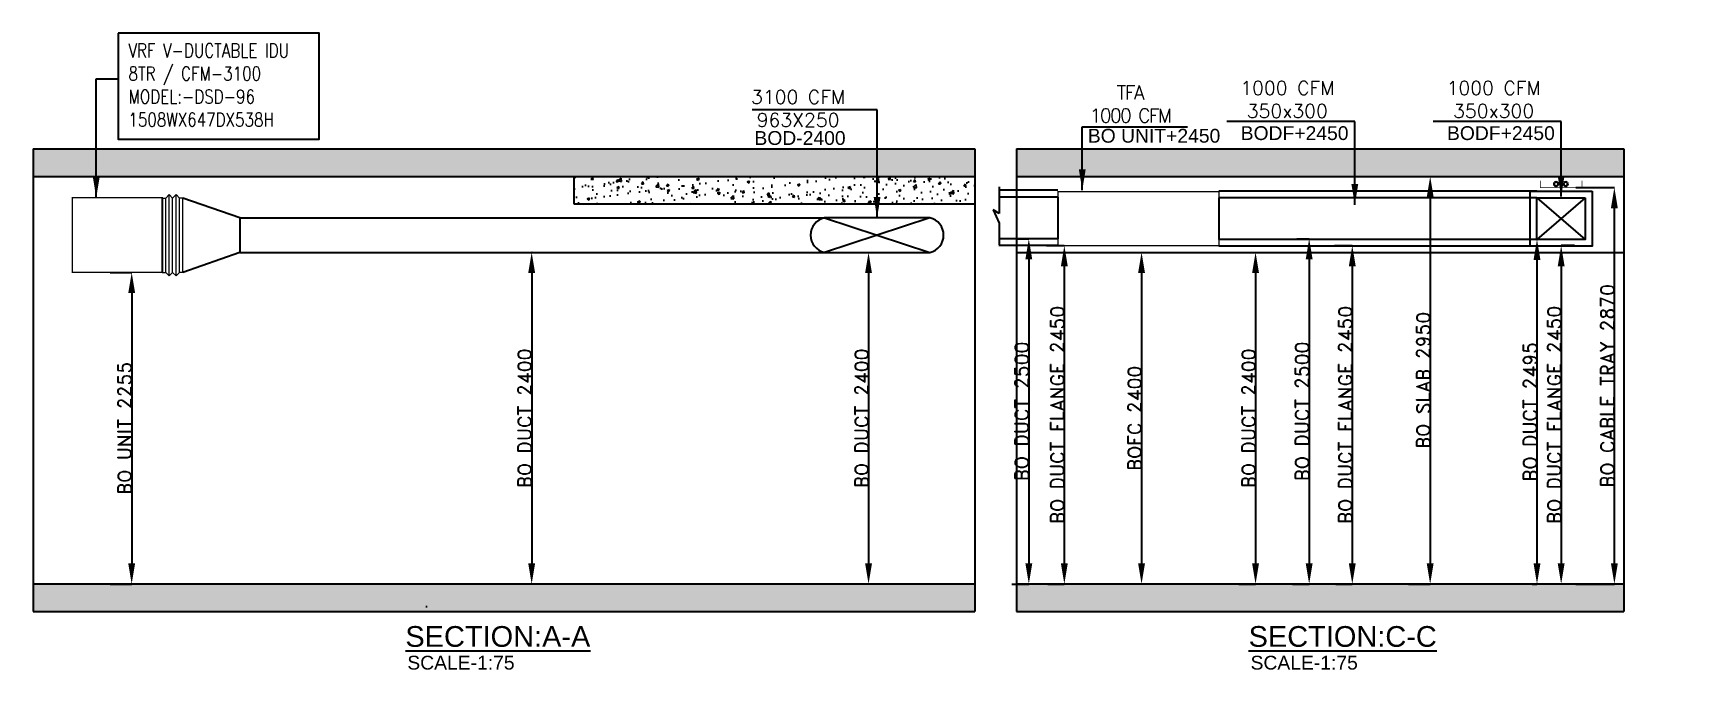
# Model space of a CAD drawing. Header units: millimetres. Extents: x 148480 to 578986, y 39883 to 155062.
# Drawn here: x 220850 to 232876, y 145181 to 149788 of the extents above; entities that cross this region are included whole.
import ezdxf

# ---------------------------------------------------------------- set-up
doc = ezdxf.new("R2010")
doc.units = ezdxf.units.MM
doc.header["$PDMODE"] = 34
doc.header["$PDSIZE"] = -1
for name, color, linetype, lineweight in [('0-1 AC UNIT', 5, 'Continuous', 25), ('COPPER PIPE ', 4, 'Continuous', 30), ('DRAIN PIPE', 76, 'Continuous', 30), ('M-HVAC-EQUIP TEXT', 7, 'Continuous', 0)]:
    doc.layers.add(name, color=color, linetype=linetype, lineweight=lineweight)
for name, color, linetype in [('Ac-text', 7, 'Continuous'), ('Hatch 01_UC', 7, 'Continuous'), ('HVAC-SECTIONS', 7, 'Continuous'), ('M-HVAC ELLIPTICAL DUCT', 6, 'Continuous'), ('M-HVAC VRV PIPE', 4, 'Continuous'), ('M-HVAC-BOF', 6, 'Continuous'), ('M-HVAC-TEXT', 7, 'Continuous')]:
    doc.layers.add(name, color=color, linetype=linetype)
doc.styles.add('ARAIL', font='arial.ttf')
doc.styles.add('Arial', font='arial.ttf', dxfattribs={"height": 3})
doc.styles.add('HVAC TEXT', font='Romans.shx', dxfattribs={"width": 0.8, "height": 100})
doc.styles.add('R', font='romans.shx')
doc.styles.add('ROMAND', font='romand__.ttf')
doc.dimstyles.new('Vayucon', dxfattribs={"dimtxt": 200, "dimasz": 150, "dimexe": 0, "dimexo": 0, "dimgap": 9e-05, "dimtad": 1, "dimdec": 0, "dimrnd": 5, "dimzin": 0, "dimdsep": 46, "dimtxsty": 'ROMAND', "dimcen": 90, "dimclrd": 42, "dimclre": 8, "dimclrt": 7, "dimadec": 0, "dimazin": 0, "dimtfac": 1, "dimtdec": 0, "dimtofl": 0, "dimtmove": 1, "dimatfit": 0, "dimfxl": 1, "dimtolj": 1, "dimtzin": 0, "dimarcsym": 0})
pattern_1 = [(50, (6851.5, 24759.16), (182.18467, -15.939086), [19.05, -209.55]), (355, (6851.5, 24759.16), (-35.24283, 191.05664), [15.24, -167.64]), (100.451, (6866.69, 24757.84), (146.9425, 175.11669), [16.19, -178.09]), (46.1842, (6851.5, 24809.96), (271.07904, -42.04233), [28.575, -314.325]), (96.6356, (6874.1, 24806.46), (237.40423, 247.42556), [24.285, -267.135]), (351.184, (6851.5, 24809.96), (237.4046, 247.42512), [22.86, -251.46]), (21, (6876.9, 24797.26), (151.61488, -102.26552), [19.05, -209.55]), (326, (6876.9, 24797.26), (61.80203, 184.18797), [15.24, -167.64]), (71.4514, (6889.54, 24788.74), (213.41649, 81.92286), [16.19, -178.09]), (37.5, (6851.507, 24759.165), (3.088603, 84.555039), [0, -165.608, 0, -170.18, 0, -168.275]), (7.5, (6851.51, 24759.165), (66.819663, 100.180575), [0, -97.028, 0, -161.798, 0, -64.135]), (327.5, (6794.865, 24759.165), (135.590595, -5.728744), [0, -63.5, 0, -198.12, 0, -262.89]), (317.5, (6769.46, 24759.16), (148.12918, 25.42649), [0, -82.55, 0, -131.572, 0, -186.69])]

msp = doc.modelspace()

# ---------------------------------------------------------------- texts
at = {"layer": 'Ac-text', "color": 7, "style": 'Arial'}
for s, height, p in [('%%USECTION:A-A', 150, (223543.8, 145347.4)), ('%%USECTION:C-C', 150, (229646.9, 145347.4, 0)), ('SCALE-1:75', 100, (223557.9, 145182.7)), ('SCALE-1:75', 100, (229661, 145182.7, 0))]:
    msp.add_text(s, height=height, dxfattribs=at).set_placement(p)
at = {"layer": 'M-HVAC-BOF', "color": 6, "lineweight": -2, "char_height": 100, "width": 1028.731, "attachment_point": 1, "style": 'ARAIL'}
for s, insert in [('BODF+2450', (229589.4, 149115.3, 0)), ('BODF+2450', (231082.6, 149115.3)), ('BOD-2400', (226070.2, 149080, 1198.1)), ('BO UNIT+2450', (228483.1, 149096.2, 0))]:
    msp.add_mtext(s, dxfattribs=dict(at, insert=insert))
at = {"layer": 'M-HVAC-EQUIP TEXT', "color": 0, "insert": (221539.6, 149712.9, -2.4), "char_height": 100, "width": 2764.508, "attachment_point": 1, "style": 'HVAC TEXT'}
msp.add_mtext('VRF V-DUCTABLE IDU\\P8TR / CFM-3100\\PMODEL:-DSD-96\\P1508WX647DX538H', dxfattribs=at)
at = {"layer": 'M-HVAC-TEXT', "color": 7, "attachment_point": 2, "style": 'R'}
for s, insert, char_height, width in [('3100 CFM\\P963X250', (226386.2, 149376.9), 100, 758.634), ('{\\T0.85;TFA \\P1000 CFM}', (228787, 149409.2), 100.146, 1457.453), ('1000 CFM\\P350x300', (229926.9, 149442, 0), 100, 758.634), ('1000 CFM\\P350x300', (231420.1, 149442, 0), 100, 758.634)]:
    msp.add_mtext(s, dxfattribs=dict(at, insert=insert, char_height=char_height, width=width))

# ---------------------------------------------------------------- blocks, each defined once
blk = doc.blocks.new('*D66')
at = {"layer": 'DEFPOINTS', "color": 0, "linetype": 'Continuous', "transparency": 16777216}
for p in [(221407, 148057), (221407, 145802), (221563, 145802)]:
    blk.add_point(p, dxfattribs=at)
at = {"layer": 'HVAC-SECTIONS', "color": 8, "linetype": 'Continuous', "lineweight": -2, "transparency": 16777216}
for p, q in [((221407, 148057), (221563, 148057)), ((221407, 145802), (221563, 145802))]:
    blk.add_line(p, q, dxfattribs=at)
at = {"layer": 'HVAC-SECTIONS', "color": 24, "linetype": 'Continuous', "lineweight": -2, "transparency": 16777216}
blk.add_line((221563, 147907), (221563, 145952), dxfattribs=at)
at = {"layer": 'HVAC-SECTIONS', "color": 24, "linetype": 'Continuous', "transparency": 16777216}
for points in [[(221588, 147907), (221538, 147907), (221563, 148057)], [(221538, 145952), (221588, 145952), (221563, 145802)]]:
    blk.add_solid(points, dxfattribs=at)
at = {"layer": 'HVAC-SECTIONS', "color": 7, "linetype": 'Continuous', "transparency": 16777216, "insert": (221512, 146930), "char_height": 200, "attachment_point": 5, "rotation": 90, "style": 'ROMAND'}
blk.add_mtext('\\A1;\\H0.50073x;BO UNIT 2255', dxfattribs=at)
blk = doc.blocks.new('*D67')
at = {"layer": 'DEFPOINTS', "color": 0, "linetype": 'Continuous', "transparency": 16777216}
for p in [(224461, 148202), (224458, 145802), (224458, 145802)]:
    blk.add_point(p, dxfattribs=at)
at = {"layer": 'HVAC-SECTIONS', "color": 8, "linetype": 'Continuous', "lineweight": -2, "transparency": 16777216}
for p, q in [((224461, 148202), (224458, 148202)), ((224458, 145802), (224458, 145802))]:
    blk.add_line(p, q, dxfattribs=at)
at = {"layer": 'HVAC-SECTIONS', "color": 24, "linetype": 'Continuous', "lineweight": -2, "transparency": 16777216}
blk.add_line((224458, 148052), (224458, 145952), dxfattribs=at)
at = {"layer": 'HVAC-SECTIONS', "color": 24, "linetype": 'Continuous', "transparency": 16777216}
for points in [[(224483, 148052), (224433, 148052), (224458, 148202)], [(224433, 145952), (224483, 145952), (224458, 145802)]]:
    blk.add_solid(points, dxfattribs=at)
at = {"layer": 'HVAC-SECTIONS', "color": 7, "linetype": 'Continuous', "transparency": 16777216, "insert": (224407, 147002), "char_height": 200, "attachment_point": 5, "rotation": 90, "style": 'ROMAND'}
blk.add_mtext('\\A1;\\H0.50073x;BO DUCT 2400', dxfattribs=at)
blk = doc.blocks.new('*D68')
at = {"layer": 'DEFPOINTS', "color": 0, "linetype": 'Continuous', "transparency": 16777216}
for p in [(226896, 148202), (226896, 145802), (226896, 145802)]:
    blk.add_point(p, dxfattribs=at)
at = {"layer": 'HVAC-SECTIONS', "color": 8, "linetype": 'Continuous', "lineweight": -2, "transparency": 16777216}
for p, q in [((226896, 148202), (226896, 148202)), ((226896, 145802), (226896, 145802))]:
    blk.add_line(p, q, dxfattribs=at)
at = {"layer": 'HVAC-SECTIONS', "color": 24, "linetype": 'Continuous', "lineweight": -2, "transparency": 16777216}
blk.add_line((226896, 148052), (226896, 145952), dxfattribs=at)
at = {"layer": 'HVAC-SECTIONS', "color": 24, "linetype": 'Continuous', "transparency": 16777216}
for points in [[(226921, 148052), (226871, 148052), (226896, 148202)], [(226871, 145952), (226921, 145952), (226896, 145802)]]:
    blk.add_solid(points, dxfattribs=at)
at = {"layer": 'HVAC-SECTIONS', "color": 7, "linetype": 'Continuous', "transparency": 16777216, "insert": (226846, 147002), "char_height": 200, "attachment_point": 5, "rotation": 90, "style": 'ROMAND'}
blk.add_mtext('\\A1;\\H0.50073x;BO DUCT 2400', dxfattribs=at)
blk = doc.blocks.new('*D70')
at = {"layer": 'DEFPOINTS', "color": 0, "linetype": 'Continuous', "transparency": 16777216}
for p in [(228872, 148202), (228872, 145802), (229047, 145802)]:
    blk.add_point(p, dxfattribs=at)
at = {"layer": 'HVAC-SECTIONS', "color": 8, "linetype": 'Continuous', "lineweight": -2, "transparency": 16777216}
for p, q in [((228872, 148202), (228872, 148202)), ((229047, 145802), (228872, 145802))]:
    blk.add_line(p, q, dxfattribs=at)
at = {"layer": 'HVAC-SECTIONS', "color": 24, "linetype": 'Continuous', "lineweight": -2, "transparency": 16777216}
blk.add_line((228872, 148052), (228872, 145952), dxfattribs=at)
at = {"layer": 'HVAC-SECTIONS', "color": 24, "linetype": 'Continuous', "transparency": 16777216}
for points in [[(228897, 148052), (228847, 148052), (228872, 148202)], [(228847, 145952), (228897, 145952), (228872, 145802)]]:
    blk.add_solid(points, dxfattribs=at)
at = {"layer": 'HVAC-SECTIONS', "color": 7, "linetype": 'Continuous', "transparency": 16777216, "insert": (228822, 147002), "char_height": 200, "attachment_point": 5, "rotation": 90, "style": 'ROMAND'}
blk.add_mtext('\\A1;\\H0.50073x;BOFC 2400', dxfattribs=at)
blk = doc.blocks.new('*D71')
at = {"layer": 'DEFPOINTS', "color": 0, "linetype": 'Continuous', "transparency": 16777216}
for p in [(231734, 148296), (231700, 145802), (231734, 145802)]:
    blk.add_point(p, dxfattribs=at)
at = {"layer": 'HVAC-SECTIONS', "color": 8, "linetype": 'Continuous', "lineweight": -2, "transparency": 16777216}
for p, q in [((231734, 148296), (231734, 148296)), ((231700, 145802), (231734, 145802))]:
    blk.add_line(p, q, dxfattribs=at)
at = {"layer": 'HVAC-SECTIONS', "color": 24, "linetype": 'Continuous', "lineweight": -2, "transparency": 16777216}
blk.add_line((231734, 148146), (231734, 145952), dxfattribs=at)
at = {"layer": 'HVAC-SECTIONS', "color": 24, "linetype": 'Continuous', "transparency": 16777216}
for points in [[(231759, 148146), (231709, 148146), (231734, 148296)], [(231709, 145952), (231759, 145952), (231734, 145802)]]:
    blk.add_solid(points, dxfattribs=at)
at = {"layer": 'HVAC-SECTIONS', "color": 7, "linetype": 'Continuous', "transparency": 16777216, "insert": (231684, 147049), "char_height": 200, "attachment_point": 5, "rotation": 90, "style": 'ROMAND'}
blk.add_mtext('\\A1;\\H0.50073x;BO DUCT 2495', dxfattribs=at)
blk = doc.blocks.new('*D72')
at = {"layer": 'DEFPOINTS', "color": 0, "linetype": 'Continuous', "transparency": 16777216}
for p in [(232006, 148251), (231909, 145802), (232013, 145802)]:
    blk.add_point(p, dxfattribs=at)
at = {"layer": 'HVAC-SECTIONS', "color": 8, "linetype": 'Continuous', "lineweight": -2, "transparency": 16777216}
for p, q in [((232006, 148251), (231909, 148251)), ((232013, 145802), (231909, 145802))]:
    blk.add_line(p, q, dxfattribs=at)
at = {"layer": 'HVAC-SECTIONS', "color": 24, "linetype": 'Continuous', "lineweight": -2, "transparency": 16777216}
blk.add_line((231909, 148101), (231909, 145952), dxfattribs=at)
at = {"layer": 'HVAC-SECTIONS', "color": 24, "linetype": 'Continuous', "transparency": 16777216}
for points in [[(231934, 148101), (231884, 148101), (231909, 148251)], [(231884, 145952), (231934, 145952), (231909, 145802)]]:
    blk.add_solid(points, dxfattribs=at)
at = {"layer": 'HVAC-SECTIONS', "color": 7, "linetype": 'Continuous', "transparency": 16777216, "insert": (231859, 147027), "char_height": 200, "attachment_point": 5, "rotation": 90, "style": 'ROMAND'}
blk.add_mtext('\\A1;\\H0.5x;BO DUCT FLANGE 2450', dxfattribs=at)
blk = doc.blocks.new('*D73')
at = {"layer": 'DEFPOINTS', "color": 0, "linetype": 'Continuous', "transparency": 16777216}
for p in [(230805, 148752), (230805, 145802), (230961, 145802)]:
    blk.add_point(p, dxfattribs=at)
at = {"layer": 'HVAC-SECTIONS', "color": 8, "linetype": 'Continuous', "lineweight": -2, "transparency": 16777216}
for p, q in [((230805, 148752), (230961, 148752)), ((230805, 145802), (230961, 145802))]:
    blk.add_line(p, q, dxfattribs=at)
at = {"layer": 'HVAC-SECTIONS', "color": 24, "linetype": 'Continuous', "lineweight": -2, "transparency": 16777216}
blk.add_line((230961, 148602), (230961, 145952), dxfattribs=at)
at = {"layer": 'HVAC-SECTIONS', "color": 24, "linetype": 'Continuous', "transparency": 16777216}
for points in [[(230986, 148602), (230936, 148602), (230961, 148752)], [(230936, 145952), (230986, 145952), (230961, 145802)]]:
    blk.add_solid(points, dxfattribs=at)
at = {"layer": 'HVAC-SECTIONS', "color": 7, "linetype": 'Continuous', "transparency": 16777216, "insert": (230911, 147277), "char_height": 200, "attachment_point": 5, "rotation": 90, "style": 'ROMAND'}
blk.add_mtext('\\A1;\\H0.5x;BO SLAB 2950', dxfattribs=at)
blk = doc.blocks.new('*D104')
at = {"layer": 'DEFPOINTS', "color": 0, "linetype": 'Continuous', "transparency": 16777216}
for p in [(229997, 148301), (229964, 145802), (230085, 145802)]:
    blk.add_point(p, dxfattribs=at)
at = {"layer": 'HVAC-SECTIONS', "color": 8, "linetype": 'Continuous', "lineweight": -2, "transparency": 16777216}
for p, q in [((229997, 148301), (230085, 148301)), ((229964, 145802), (230085, 145802))]:
    blk.add_line(p, q, dxfattribs=at)
at = {"layer": 'HVAC-SECTIONS', "color": 24, "linetype": 'Continuous', "lineweight": -2, "transparency": 16777216}
blk.add_line((230085, 148151), (230085, 145952), dxfattribs=at)
at = {"layer": 'HVAC-SECTIONS', "color": 24, "linetype": 'Continuous', "transparency": 16777216}
for points in [[(230110, 148151), (230060, 148151), (230085, 148301)], [(230060, 145952), (230110, 145952), (230085, 145802)]]:
    blk.add_solid(points, dxfattribs=at)
at = {"layer": 'HVAC-SECTIONS', "color": 7, "linetype": 'Continuous', "transparency": 16777216, "insert": (230035, 147052), "char_height": 200, "attachment_point": 5, "rotation": 90, "style": 'ROMAND'}
blk.add_mtext('\\A1;\\H0.50073x;BO DUCT 2500', dxfattribs=at)
blk = doc.blocks.new('*D105')
at = {"layer": 'DEFPOINTS', "color": 0, "linetype": 'Continuous', "transparency": 16777216}
for p in [(230269, 148251), (230277, 145802), (230397, 145802)]:
    blk.add_point(p, dxfattribs=at)
at = {"layer": 'HVAC-SECTIONS', "color": 8, "linetype": 'Continuous', "lineweight": -2, "transparency": 16777216}
for p, q in [((230269, 148251), (230397, 148251)), ((230277, 145802), (230397, 145802))]:
    blk.add_line(p, q, dxfattribs=at)
at = {"layer": 'HVAC-SECTIONS', "color": 24, "linetype": 'Continuous', "lineweight": -2, "transparency": 16777216}
blk.add_line((230397, 148101), (230397, 145952), dxfattribs=at)
at = {"layer": 'HVAC-SECTIONS', "color": 24, "linetype": 'Continuous', "transparency": 16777216}
for points in [[(230422, 148101), (230372, 148101), (230397, 148251)], [(230372, 145952), (230422, 145952), (230397, 145802)]]:
    blk.add_solid(points, dxfattribs=at)
at = {"layer": 'HVAC-SECTIONS', "color": 7, "linetype": 'Continuous', "transparency": 16777216, "insert": (230347, 147027), "char_height": 200, "attachment_point": 5, "rotation": 90, "style": 'ROMAND'}
blk.add_mtext('\\A1;\\H0.5x;BO DUCT FLANGE 2450', dxfattribs=at)
blk = doc.blocks.new('*D106')
at = {"layer": 'DEFPOINTS', "color": 0, "linetype": 'Continuous', "transparency": 16777216}
for p in [(227968, 148301), (227934, 145802), (228056, 145802)]:
    blk.add_point(p, dxfattribs=at)
at = {"layer": 'HVAC-SECTIONS', "color": 8, "linetype": 'Continuous', "lineweight": -2, "transparency": 16777216}
for p, q in [((227968, 148301), (228056, 148301)), ((227934, 145802), (228056, 145802))]:
    blk.add_line(p, q, dxfattribs=at)
at = {"layer": 'HVAC-SECTIONS', "color": 24, "linetype": 'Continuous', "lineweight": -2, "transparency": 16777216}
blk.add_line((228056, 148151), (228056, 145952), dxfattribs=at)
at = {"layer": 'HVAC-SECTIONS', "color": 24, "linetype": 'Continuous', "transparency": 16777216}
for points in [[(228081, 148151), (228031, 148151), (228056, 148301)], [(228031, 145952), (228081, 145952), (228056, 145802)]]:
    blk.add_solid(points, dxfattribs=at)
at = {"layer": 'HVAC-SECTIONS', "color": 7, "linetype": 'Continuous', "transparency": 16777216, "insert": (228005, 147052), "char_height": 200, "attachment_point": 5, "rotation": 90, "style": 'ROMAND'}
blk.add_mtext('\\A1;\\H0.50073x;BO DUCT 2500', dxfattribs=at)
blk = doc.blocks.new('*D107')
at = {"layer": 'DEFPOINTS', "color": 0, "linetype": 'Continuous', "transparency": 16777216}
for p in [(228185, 148251), (228193, 145802), (228313, 145802)]:
    blk.add_point(p, dxfattribs=at)
at = {"layer": 'HVAC-SECTIONS', "color": 8, "linetype": 'Continuous', "lineweight": -2, "transparency": 16777216}
for p, q in [((228185, 148251), (228313, 148251)), ((228193, 145802), (228313, 145802))]:
    blk.add_line(p, q, dxfattribs=at)
at = {"layer": 'HVAC-SECTIONS', "color": 24, "linetype": 'Continuous', "lineweight": -2, "transparency": 16777216}
blk.add_line((228313, 148101), (228313, 145952), dxfattribs=at)
at = {"layer": 'HVAC-SECTIONS', "color": 24, "linetype": 'Continuous', "transparency": 16777216}
for points in [[(228338, 148101), (228288, 148101), (228313, 148251)], [(228288, 145952), (228338, 145952), (228313, 145802)]]:
    blk.add_solid(points, dxfattribs=at)
at = {"layer": 'HVAC-SECTIONS', "color": 7, "linetype": 'Continuous', "transparency": 16777216, "insert": (228263, 147027), "char_height": 200, "attachment_point": 5, "rotation": 90, "style": 'ROMAND'}
blk.add_mtext('\\A1;\\H0.5x;BO DUCT FLANGE 2450', dxfattribs=at)
blk = doc.blocks.new('*D108')
at = {"layer": 'DEFPOINTS', "color": 0, "linetype": 'Continuous', "transparency": 16777216}
for p in [(229609, 148202), (229576, 145802), (229697, 145802)]:
    blk.add_point(p, dxfattribs=at)
at = {"layer": 'HVAC-SECTIONS', "color": 8, "linetype": 'Continuous', "lineweight": -2, "transparency": 16777216}
for p, q in [((229609, 148202), (229697, 148202)), ((229576, 145802), (229697, 145802))]:
    blk.add_line(p, q, dxfattribs=at)
at = {"layer": 'HVAC-SECTIONS', "color": 24, "linetype": 'Continuous', "lineweight": -2, "transparency": 16777216}
blk.add_line((229697, 148052), (229697, 145952), dxfattribs=at)
at = {"layer": 'HVAC-SECTIONS', "color": 24, "linetype": 'Continuous', "transparency": 16777216}
for points in [[(229722, 148052), (229672, 148052), (229697, 148202)], [(229672, 145952), (229722, 145952), (229697, 145802)]]:
    blk.add_solid(points, dxfattribs=at)
at = {"layer": 'HVAC-SECTIONS', "color": 7, "linetype": 'Continuous', "transparency": 16777216, "insert": (229647, 147002), "char_height": 200, "attachment_point": 5, "rotation": 90, "style": 'ROMAND'}
blk.add_mtext('\\A1;\\H0.50073x;BO DUCT 2400', dxfattribs=at)
blk = doc.blocks.new('*D132')
at = {"layer": 'DEFPOINTS', "color": 0, "linetype": 'Continuous', "transparency": 16777216}
for p in [(232015, 148671), (232294, 148671), (232015, 145802)]:
    blk.add_point(p, dxfattribs=at)
at = {"layer": 'HVAC-SECTIONS', "color": 8, "linetype": 'Continuous', "lineweight": -2, "transparency": 16777216}
for p, q in [((232015, 148671), (232294, 148671)), ((232015, 145802), (232294, 145802))]:
    blk.add_line(p, q, dxfattribs=at)
at = {"layer": 'HVAC-SECTIONS', "color": 24, "linetype": 'Continuous', "lineweight": -2, "transparency": 16777216}
blk.add_line((232294, 145952), (232294, 148521), dxfattribs=at)
at = {"layer": 'HVAC-SECTIONS', "color": 24, "linetype": 'Continuous', "transparency": 16777216}
for points in [[(232319, 148521), (232269, 148521), (232294, 148671)], [(232269, 145952), (232319, 145952), (232294, 145802)]]:
    blk.add_solid(points, dxfattribs=at)
at = {"layer": 'HVAC-SECTIONS', "color": 7, "linetype": 'Continuous', "transparency": 16777216, "insert": (232244, 147237), "char_height": 200, "attachment_point": 5, "rotation": 90, "style": 'ROMAND'}
blk.add_mtext('\\A1;\\H0.50073x;BO CABLE TRAY 2870', dxfattribs=at)

# ---------------------------------------------------------------- dimensions: what is measured, and where the dimension line sits
at = {"layer": 'HVAC-SECTIONS', "color": 24, "linetype": 'Continuous'}
for base, p1, p2, angle, text, override, picture, middle in [((230960.7, 145802.4), (230805.3, 148752.4), (230805.3, 145802.4), 90, '\\H0.5x;BO SLAB <>', {"dimclrd": 24}, '*D73', (230910.7, 147277.4)), ((232293.8, 148671.3), (232014.6, 145802.4), (232014.6, 148671.3, 0), 90, '\\H0.50073x;BO CABLE TRAY <>', {"dimclrd": 24}, '*D132', (232243.7, 147236.8)), ((228055.6, 145802.4), (227968.1, 148301.3, 0), (227934.4, 145802.4), 90, '\\H0.50073x;BO DUCT <>', {"dimclrd": 24}, '*D106', (228005.5, 147051.8)), ((230084.7, 145802.4), (229997.2, 148301.3, 0), (229963.5, 145802.4), 90, '\\H0.50073x;BO DUCT <>', {"dimclrd": 24}, '*D104', (230034.6, 147051.8)), ((231733.7, 145802.4), (231733.7, 148296.3, 0), (231700.1, 145802.4), 90, '\\H0.50073x;BO DUCT <>', {"dimclrd": 24}, '*D71', (231683.6, 147049.3)), ((224457.5, 145802.4), (224460.9, 148202.4, 0), (224457.5, 145802.4, 0), 90, '\\H0.50073x;BO DUCT <>', {"dimclrd": 24}, '*D67', (224407.5, 147002.4)), ((226896.4, 145802.4), (226896.4, 148202.4, 0), (226896.4, 145802.4, 0), 90, '\\H0.50073x;BO DUCT <>', {"dimtxsty": 'ROMAND', "dimclrd": 24}, '*D68', (226846.4, 147002.4)), ((228313, 145802.4), (228185.1, 148251.3, 0), (228192.8, 145802.4), 90, '\\H0.5x;BO DUCT FLANGE <>', {"dimclrd": 24}, '*D107', (228263, 147026.8)), ((228872.3, 145802.4), (228872.3, 148202.4), (229046.8, 145802.4), 90, '\\H0.50073x;BOFC <>', {"dimtxsty": 'ROMAND', "dimclrd": 24}, '*D70', (228822.2, 147002.4)), ((229696.9, 145802.4), (229609.4, 148202.4, 0), (229575.8, 145802.4), 90, '\\H0.50073x;BO DUCT <>', {"dimclrd": 24}, '*D108', (229646.8, 147002.4)), ((230397.2, 145802.4), (230269.2, 148251.3, 0), (230276.9, 145802.4), 90, '\\H0.5x;BO DUCT FLANGE <>', {"dimclrd": 24}, '*D105', (230347.2, 147026.8)), ((231908.7, 145802.4), (232005.8, 148251.3, 0), (232013.5, 145802.4), 90, '\\H0.5x;BO DUCT FLANGE <>', {"dimclrd": 24}, '*D72', (231858.7, 147026.8)), ((221562.6, 145802.4), (221406.8, 148057.4, 0), (221406.8, 145802.4, 0), 270, '\\H0.50073x;BO UNIT <>', {"dimclrd": 24}, '*D66', (221512.5, 146929.9))]:
    dim = msp.add_linear_dim(base=base, p1=p1, p2=p2, angle=angle, text=text, dimstyle='Vayucon', override=override, dxfattribs=at)
    dim.commit()
    dim.dimension.update_dxf_attribs({"geometry": picture, "text_midpoint": middle})

# ---------------------------------------------------------------- hatches: boundary and pattern name
at = {"layer": 'Hatch 01_UC', "linetype": 'Continuous', "true_color": 0x636466}
h = msp.add_hatch(dxfattribs=at)
h.set_pattern_fill('AR-CONC', color=251)
h.set_pattern_definition(pattern_1)
h.paths.add_polyline_path([(220850.4, 148752.4), (220850.4, 148952.4), (227666.4, 148952.4), (227666.4, 148752.4)])
h = msp.add_hatch(dxfattribs=at)
h.set_pattern_fill('AR-CONC', color=251)
h.set_pattern_definition([(50, (-41617.93, 22946.72), (182.18467, -15.939086), [19.05, -209.55]), (355, (-41617.93, 22946.72), (-35.24283, 191.05664), [15.24, -167.64]), (100.451, (-41602.74, 22945.39), (146.9425, 175.11669), [16.19, -178.09]), (46.1842, (-41617.93, 22997.52), (271.07904, -42.04233), [28.575, -314.325]), (96.6356, (-41595.34, 22994.02), (237.40423, 247.42556), [24.285, -267.135]), (351.184, (-41617.93, 22997.52), (237.4046, 247.42512), [22.86, -251.46]), (21, (-41592.53, 22984.82), (151.61488, -102.26552), [19.05, -209.55]), (326, (-41592.53, 22984.82), (61.80203, 184.18797), [15.24, -167.64]), (71.4514, (-41579.89, 22976.3), (213.41649, 81.92286), [16.19, -178.09]), (37.5, (-41617.926, 22946.72), (3.088603, 84.555039), [0, -165.608, 0, -170.18, 0, -168.275]), (7.5, (-41617.93, 22946.72), (66.819663, 100.180575), [0, -97.028, 0, -161.798, 0, -64.135]), (327.5, (-41674.57, 22946.72), (135.590595, -5.728744), [0, -63.5, 0, -198.12, 0, -262.89]), (317.5, (-41699.97, 22946.72), (148.12918, 25.42649), [0, -82.55, 0, -131.572, 0, -186.69])])
h.paths.add_polyline_path([(227966.6, 148752.4), (227966.6, 148952.4), (232361.8, 148952.4), (232361.8, 148752.4)])
h = msp.add_hatch(dxfattribs=at)
h.set_pattern_fill('AR-CONC', color=251)
h.set_pattern_definition(pattern_1)
h.paths.add_polyline_path([(224763.7, 148552.4), (227666.4, 148552.4), (227666.4, 148752.4), (224763.7, 148752.4)])
h = msp.add_hatch(dxfattribs=at)
h.set_pattern_fill('AR-CONC', color=251, scale=100)
h.set_pattern_definition([(50, (-1979, -2876), (18218.5, -1593.9), [1905, -20955]), (355, (-1980, -2876), (-3524.3, 19105.7), [1524, -16764]), (100.451, (-461, -3009), (14694.3, 17511.7), [1619, -17809]), (46.184, (-1980, 2204), (27107.9, -4204.2), [2857.5, -31432.5]), (96.636, (280, 1854), (23740.4, 24742.6), [2428.5, -26713.5]), (351.184, (-1980, 2204), (23740.5, 24742.5), [2286, -25146]), (21, (561, 934), (15161.5, -10226.55), [1905, -20955]), (326, (560, 934), (6180.2, 18418.8), [1524, -16764]), (71.4514, (1824, 82), (21341.6, 8192.3), [1619, -17809]), (37.5, (-1979, -2876), (308.86, 8455.5), [0, -16560.8, 0, -17018, 0, -16827.5]), (7.5, (-1979, -2876), (6681.97, 10018.06), [0, -9702.8, 0, -16179.8, 0, -6413.5]), (327.5, (-7643.4, -2876), (13559.06, -572.87), [0, -6350, 0, -19812, 0, -26289]), (317.5, (-10183, -2876), (14812.9, 2542.65), [0, -8255, 0, -13157.2, 0, -18669])])
h.paths.add_polyline_path([(220850.4, 145602.4), (227666.4, 145602.4), (227666.4, 145802.4), (220850.4, 145802.4)])
h = msp.add_hatch(dxfattribs=at)
h.set_pattern_fill('AR-CONC', color=251)
h.set_pattern_definition([(50, (6851.5, 24759.16), (182.18467, -15.939086), [19.05, -209.55]), (355, (6851.5, 24759.16), (-35.24283, 191.05664), [15.24, -167.64]), (100.451, (6866.69, 24757.84), (146.9425, 175.11669), [16.19, -178.09]), (46.1842, (6851.5, 24809.96), (271.07904, -42.04233), [28.575, -314.325]), (96.6356, (6874.1, 24806.46), (237.40423, 247.42556), [24.285, -267.135]), (351.184, (6851.5, 24809.96), (237.4046, 247.42512), [22.86, -251.46]), (21, (6876.9, 24797.26), (151.61488, -102.26552), [19.05, -209.55]), (326, (6876.9, 24797.26), (61.80203, 184.18797), [15.24, -167.64]), (71.4514, (6889.54, 24788.74), (213.41649, 81.92286), [16.19, -178.09]), (37.5, (6851.507, 24759.165), (3.088603, 84.555039), [0, -165.608, 0, -170.18, 0, -168.275]), (7.5, (6851.51, 24759.165), (66.819663, 100.180575), [0, -97.028, 0, -161.798, 0, -64.135]), (327.5, (6794.865, 24759.165), (135.590595, -5.728744), [0, -63.5, 0, -198.12, 0, -262.89]), (317.5, (6769.46, 24759.16), (148.12918, 25.42649), [0, -82.55, 0, -131.572, 0, -186.69])])
h.paths.add_polyline_path([(220850.4, 145602.4), (227666.4, 145602.4), (227666.4, 145802.4), (220850.4, 145802.4)])
h = msp.add_hatch(dxfattribs=at)
h.set_pattern_fill('AR-CONC', color=251)
h.set_pattern_definition([(50, (-41617.93, 22946.72), (182.18467, -15.939086), [19.05, -209.55]), (355, (-41617.93, 22946.72), (-35.24283, 191.05664), [15.24, -167.64]), (100.451, (-41602.74, 22945.39), (146.9425, 175.11669), [16.19, -178.09]), (46.1842, (-41617.93, 22997.52), (271.07904, -42.04233), [28.575, -314.325]), (96.6356, (-41595.34, 22994.02), (237.40423, 247.42556), [24.285, -267.135]), (351.184, (-41617.93, 22997.52), (237.4046, 247.42512), [22.86, -251.46]), (21, (-41592.53, 22984.82), (151.61488, -102.26552), [19.05, -209.55]), (326, (-41592.53, 22984.82), (61.80203, 184.18797), [15.24, -167.64]), (71.4514, (-41579.89, 22976.3), (213.41649, 81.92286), [16.19, -178.09]), (37.5, (-41617.926, 22946.72), (3.088603, 84.555039), [0, -165.608, 0, -170.18, 0, -168.275]), (7.5, (-41617.93, 22946.72), (66.819663, 100.180575), [0, -97.028, 0, -161.798, 0, -64.135]), (327.5, (-41674.57, 22946.72), (135.590595, -5.728744), [0, -63.5, 0, -198.12, 0, -262.89]), (317.5, (-41699.97, 22946.72), (148.12918, 25.42649), [0, -82.55, 0, -131.572, 0, -186.69])])
h.paths.add_polyline_path([(227966.6, 145602.4), (232361.8, 145602.4), (232361.8, 145802.4), (227966.6, 145802.4)])

# ---------------------------------------------------------------- linework, layer by layer
at = {"layer": '0-1 AC UNIT', "color": 30, "lineweight": 0}
for p, q in [((221783.7, 148595.4, 0), (221809, 148595.4, 0)), ((221933.7, 148595.4, 0), (221908.7, 148595.4, 0)), ((221933.7, 148057.4, 0), (221933.7, 148595.4, 0)), ((221783.7, 148057.4, 0), (221809, 148057.4, 0)), ((221933.7, 148057.4, 0), (221908.7, 148057.4, 0))]:
    msp.add_line(p, q, dxfattribs=at)
at = {"layer": '0-1 AC UNIT', "color": 252, "lineweight": 0}
for p, q in [((221809, 148595.4, 0), (221834, 148620.4, 0)), ((221809, 148057.4, 0), (221809, 148595.4, 0)), ((221834, 148032.4, 0), (221834, 148620.4, 0)), ((221859, 148595.4, 0), (221834, 148620.4, 0)), ((221859, 148595.4, 0), (221884, 148620.4, 0)), ((221859, 148057.4, 0), (221859, 148595.4, 0)), ((221884, 148032.4, 0), (221884, 148620.4, 0)), ((221909, 148595.4, 0), (221884, 148620.4, 0)), ((221909, 148057.4, 0), (221909, 148595.4, 0)), ((221809, 148057.4, 0), (221834, 148032.4, 0)), ((221859, 148057.4, 0), (221834, 148032.4, 0)), ((221859, 148057.4, 0), (221884, 148032.4, 0)), ((221909, 148057.4, 0), (221884, 148032.4, 0))]:
    msp.add_line(p, q, dxfattribs=at)
at = {"layer": 'COPPER PIPE ', "color": 4, "linetype": 'Continuous'}
msp.add_circle((231941.7, 148697.5, -9.1), 15, dxfattribs=at)
at = {"layer": 'DRAIN PIPE', "color": 76, "linetype": 'Continuous'}
msp.add_circle((231872.5, 148697.5), 15, dxfattribs=at)
at = {"layer": 'Hatch 01_UC', "color": 251, "linetype": 'Continuous', "true_color": 0x636466}
for p, q in [((220850.4, 148952.4, 0), (227666.4, 148952.4, 0)), ((220850.4, 148952.4), (220850.4, 145602.4)), ((227666.4, 148952.4), (227666.4, 145602.4)), ((227966.6, 148952.4), (232361.8, 148952.4)), ((227966.6, 148952.4, 0), (227966.6, 145602.4, 0)), ((232361.8, 148952.4, 0), (232361.8, 145602.4, 0)), ((220850.4, 148752.4, 0), (227666.4, 148752.4, 0)), ((224763.7, 148752.4, 0), (224763.7, 148552.4, 0)), ((227966.6, 148752.4), (232361.8, 148752.4)), ((224763.7, 148552.4, 0), (227666.4, 148552.4, 0)), ((220850.4, 145802.4, 0), (227666.4, 145802.4, 0)), ((227966.6, 145802.4), (232361.8, 145802.4)), ((220850.4, 145602.4, 0), (227666.4, 145602.4, 0)), ((227966.6, 145602.4), (232361.8, 145602.4))]:
    msp.add_line(p, q, dxfattribs=at)
at = {"layer": 'HVAC-SECTIONS', "color": 4, "linetype": 'Continuous'}
for p, q in [((228266.6, 148651.3), (227838.8, 148651.3)), ((227840.6, 148676.6, 0), (227840.6, 148483.5, 0)), ((231733.7, 148646.3), (229431.6, 148646.3)), ((228266.6, 148601.3), (227838.8, 148601.3)), ((228266.6, 148601.3), (228266.6, 148301.3)), ((231733.7, 148596.3), (229431.6, 148596.3)), ((229431.6, 148596.3), (229431.6, 148296.3)), ((231733.7, 148596.3, 0), (232083.7, 148296.3, 0)), ((232083.7, 148596.3, 0), (231733.7, 148296.3, 0)), ((227840.6, 148483.5, 0), (227797.6, 148509, 0)), ((227797.6, 148509, 0), (227840.6, 148413, 0)), ((227840.6, 148413, 0), (227840.6, 148255.7, 0)), ((228266.6, 148301.3), (227838.8, 148301.3)), ((231733.7, 148296.3), (229431.6, 148296.3)), ((228266.6, 148251.3), (227838.8, 148251.3)), ((231733.7, 148246.3), (229431.6, 148246.3))]:
    msp.add_line(p, q, dxfattribs=at)
at = {"layer": 'HVAC-SECTIONS', "color": 6, "linetype": 'Continuous'}
for p, q in [((221783.7, 148597.4, 0), (221783.7, 148057.4, 0)), ((222345.3, 148452.4, 0), (222345.3, 148202.4, 0)), ((222345.3, 148452.4, 0), (226576.4, 148452.4, 0)), ((222345.3, 148202.4, 0), (226576.4, 148202.4, 0))]:
    msp.add_line(p, q, dxfattribs=at)
at = {"layer": 'HVAC-SECTIONS', "color": 6, "linetype": 'Continuous', "const_width": 10}
msp.add_lwpolyline([(228266.6, 148250.1), (228266.6, 148642.4), (229431.6, 148642.4), (229431.6, 148250.1)], close=True, dxfattribs=at)
at = {"layer": 'HVAC-SECTIONS', "color": 8, "linetype": 'Continuous', "elevation": 0}
msp.add_lwpolyline([(232133.7, 148646.3), (232133.7, 148246.3), (231683.7, 148246.3), (231683.7, 148646.3)], close=True, dxfattribs=at)
at = {"layer": 'HVAC-SECTIONS', "color": 5, "linetype": 'Continuous', "const_width": 10, "elevation": 0}
msp.add_lwpolyline([(221133.7, 148597.4), (221133.7, 148057.4), (221783.7, 148057.4), (221783.7, 148597.4)], close=True, dxfattribs=at)
at = {"layer": 'HVAC-SECTIONS', "color": 4, "linetype": 'Continuous', "elevation": 0}
msp.add_lwpolyline([(232083.7, 148596.3), (232083.7, 148296.3), (231733.7, 148296.3), (231733.7, 148596.3)], close=True, dxfattribs=at)
at = {"layer": 'M-HVAC ELLIPTICAL DUCT', "linetype": 'Continuous'}
for p, q in [((222345.3, 148452.4, 0), (221933.7, 148595.4, 0)), ((226576.4, 148452.4, 0), (227339.4, 148202.4, 0)), ((227339.4, 148452.4, 0), (226576.4, 148202.4, 0)), ((222345.3, 148202.4, 0), (221933.7, 148057.4, 0))]:
    msp.add_line(p, q, dxfattribs=at)
at = {"layer": 'M-HVAC ELLIPTICAL DUCT', "color": 30, "linetype": 'Continuous'}
msp.add_line((227966.6, 148202.4), (232361.8, 148202.4), dxfattribs=at)
at = {"layer": 'M-HVAC ELLIPTICAL DUCT', "color": 7, "linetype": 'Continuous', "elevation": -2.4}
msp.add_lwpolyline([(221464.1, 149788.2), (221464.1, 149021.3), (222920.8, 149021.3), (222920.8, 149788.2)], close=True, dxfattribs=at)
at = {"layer": 'M-HVAC ELLIPTICAL DUCT', "linetype": 'Continuous', "elevation": 0}
for points in [[(227339.4, 148452.4), (226576.4, 148452.4)], [(226576.4, 148202.4), (227339.4, 148202.4)]]:
    msp.add_lwpolyline(points, dxfattribs=at)
at = {"layer": 'M-HVAC ELLIPTICAL DUCT', "linetype": 'Continuous'}
for centre, start, end in [((226604.6, 148327.4, 0), 102.68038, 257.31962), ((227311.3, 148327.4, 0), 282.68038, 77.31962)]:
    msp.add_arc(centre, 128.1, start, end, dxfattribs=at)
at = {"layer": 'M-HVAC VRV PIPE', "color": 200, "linetype": 'Continuous', "const_width": 5, "elevation": 0}
msp.add_lwpolyline([(231758.7, 148721.3), (231758.7, 148671.3), (232058.7, 148671.3), (232058.7, 148721.3)], dxfattribs=at)

msp.set_redraw_order([(e.dxf.handle, doc.entitydb.next_handle()) for e in msp.query("TEXT MTEXT ATTDEF DIMENSION ARC_DIMENSION")])  # texts and dimensions are drawn at this point

# ---------------------------------------------------------------- leaders
at = {"layer": 'HVAC-SECTIONS', "color": 0, "linetype": 'Continuous'}
for points in [[(230415.5, 148546.3), (230415.5, 149150.6), (229488.8, 149150.6)], [(231908.7, 148606.3, 0), (231908.7, 149150.6, 0), (230982, 149150.6, 0)], [(228443.2, 148652.4), (228442.1, 149111.3), (229204, 149111.3)]]:
    msp.add_leader(points, dimstyle='Vayucon', override={"dimgap": 9e-05, "dimtad": 0}, dxfattribs=at)
at = {"layer": 'M-HVAC ELLIPTICAL DUCT', "linetype": 'Continuous'}
for points in [[(221306.5, 148597.4, 0), (221306.5, 149458.3, 0), (221464.1, 149458.3, 0)], [(226957.9, 148452.4, 0), (226957.9, 149232.9, 0), (226052.9, 149232.9, 0)]]:
    msp.add_leader(points, dimstyle='Vayucon', dxfattribs=at)

doc.saveas('drawing.dxf')
